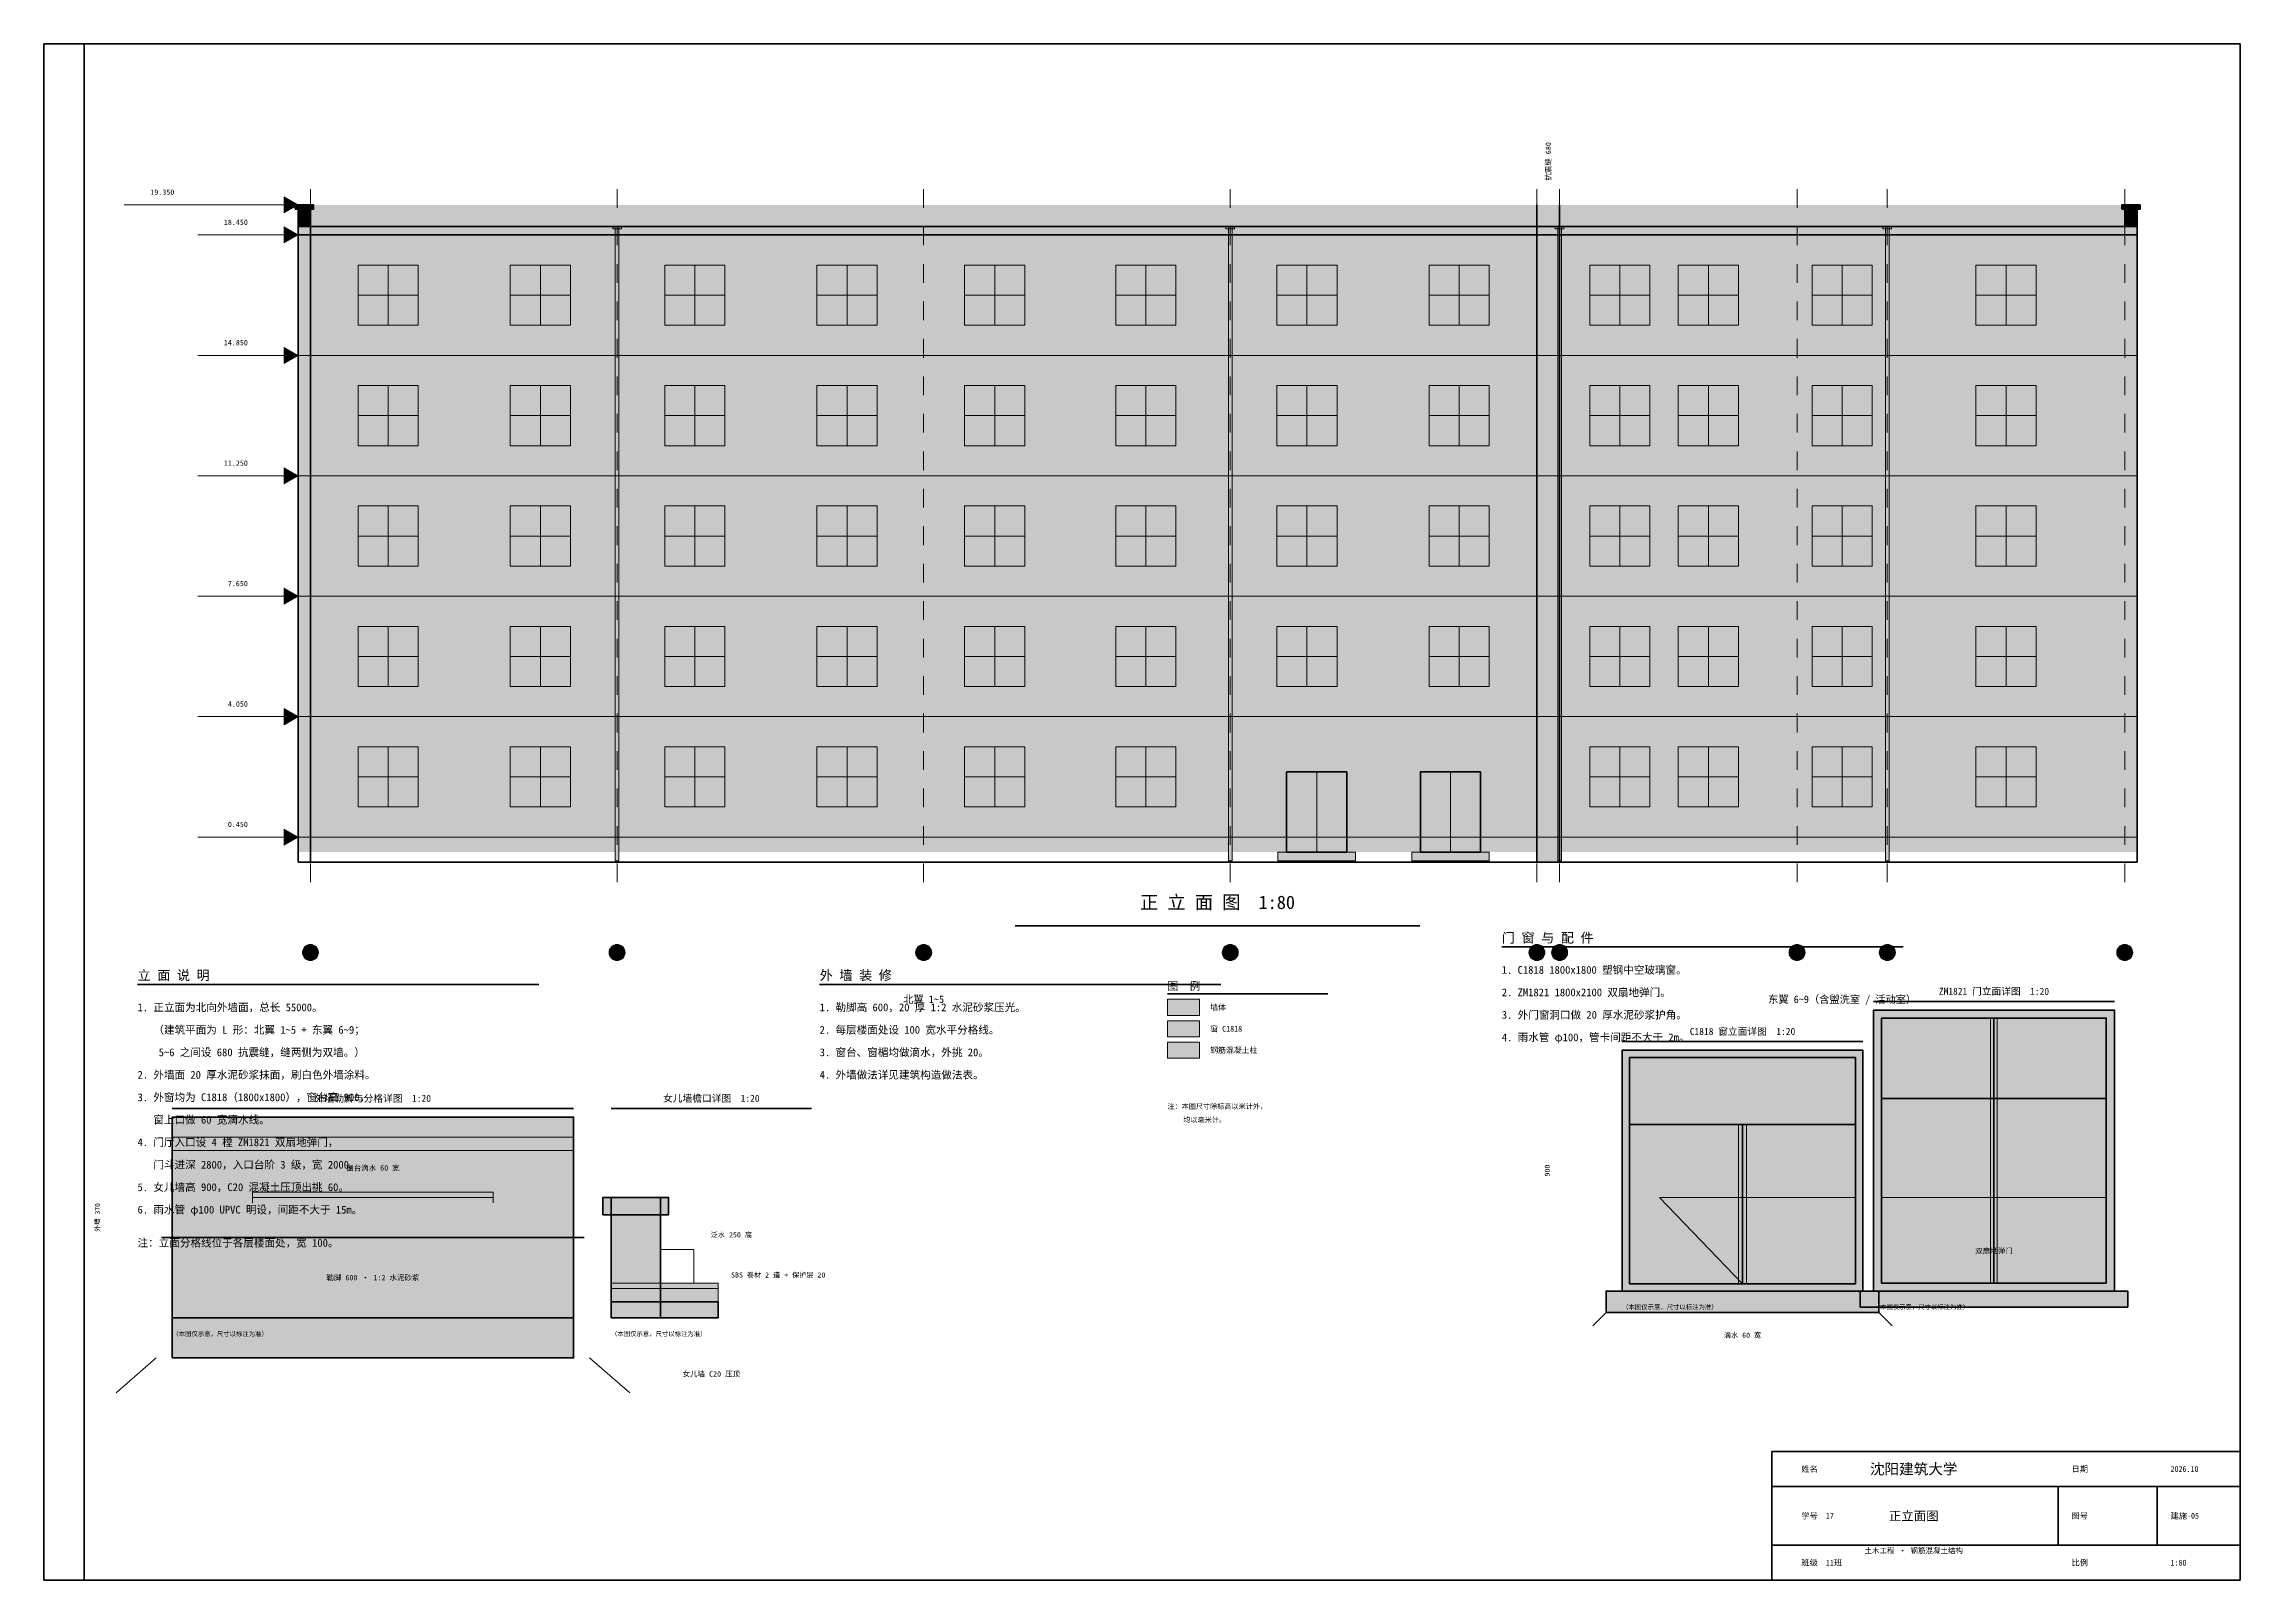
# Model space of a CAD drawing. Header units: millimetres. Extents: x -84001 to 514501, y -132001 to 315000.
# Drawn here: x 1500 to 124650, y 1500 to 87600 of the extents above; entities that cross this region are included whole.
import ezdxf
from ezdxf.enums import TextEntityAlignment as Align

# ---------------------------------------------------------------- set-up
doc = ezdxf.new("R2010")
doc.units = ezdxf.units.MM
doc.header["$LTSCALE"] = 3000
doc.linetypes.add('DASHED', pattern=[0.7, 0.35, -0.35])
for name, color, linetype, lineweight in [('A-ANNO-TEXT', 7, 'CONTINUOUS', 13), ('A-DASH', 8, 'DASHED', 9), ('A-DIM', 8, 'CONTINUOUS', 9), ('A-DOOR', 7, 'CONTINUOUS', 35), ('A-FLOR', 7, 'CONTINUOUS', 18), ('A-FURN', 8, 'CONTINUOUS', 13), ('A-HATCH', 8, 'CONTINUOUS', 9), ('A-WALL', 7, 'CONTINUOUS', 50)]:
    doc.layers.add(name, color=color, linetype=linetype, lineweight=lineweight)
doc.styles.add('HZ', font='simsun.ttc')
doc.styles.add('HZHT', font='simhei.ttf')

msp = doc.modelspace()

# ---------------------------------------------------------------- texts
at = {"layer": 'A-ANNO-TEXT', "style": 'HZ'}
for s, height, p in [('抗震缝 680', 300, (85856.25, 81018.75)), ('900', 285, (85800, 24450)), ('外墙 370', 270, (4500, 21825))]:
    msp.add_text(s, height=height, rotation=90, dxfattribs=at).set_placement(p, align=Align.MIDDLE_CENTER)
for s, p in [('19.350', (8812.5, 79293.75)), ('18.450', (12937.5, 77606.25)), ('14.850', (12937.5, 70856.25)), ('11.250', (12937.5, 64106.25)), ('7.650', (12937.5, 57356.25)), ('4.050', (12937.5, 50606.25)), ('0.450', (12937.5, 43856.25))]:
    msp.add_text(s, height=300, dxfattribs=at).set_placement(p, align=Align.MIDDLE_RIGHT)
at = {"layer": 'A-ANNO-TEXT'}
for s, height, style, p in [('正 立 面 图  1:80', 750, 'HZHT', (67312.5, 39487.5)), ('1', 345, 'HZ', (16443.75, 36675)), ('2', 345, 'HZ', (33637.5, 36675)), ('3', 345, 'HZ', (50831.25, 36675)), ('4', 345, 'HZ', (68025, 36675)), ('5', 345, 'HZ', (85218.75, 36675)), ('6', 345, 'HZ', (86493.75, 36675)), ('7', 345, 'HZ', (99806.25, 36675)), ('8', 345, 'HZ', (104868.75, 36675)), ('9', 345, 'HZ', (118181.25, 36675)), ('ZM1821 门立面详图  1:20', 390, 'HZHT', (110850, 34500)), ('北翼 1~5', 420, 'HZHT', (50831.25, 34050)), ('东翼 6~9（含盥洗室 / 活动室）', 420, 'HZHT', (102337.5, 34050)), ('C1818 窗立面详图  1:20', 390, 'HZHT', (96750, 32250)), ('外墙勒脚与分格详图  1:20', 390, 'HZHT', (19950, 28500)), ('女儿墙檐口详图  1:20', 390, 'HZHT', (38925, 28500)), ('窗台滴水 60 宽', 300, 'HZ', (19950, 24600)), ('泛水 250 高', 285, 'HZ', (40050, 20850)), ('双扇地弹门', 300, 'HZ', (110850, 19950)), ('勒脚 600 · 1:2 水泥砂浆', 300, 'HZ', (19950, 18450)), ('SBS 卷材 2 道 + 保护层 20', 285, 'HZ', (42675, 18600)), ('滴水 60 宽', 285, 'HZ', (96750, 15225)), ('女儿墙 C20 压顶', 300, 'HZ', (38925, 13050)), ('沈阳建筑大学', 600, 'HZHT', (106350, 7725)), ('正立面图', 510, 'HZHT', (106350, 5100)), ('土木工程 · 钢筋混凝土结构', 300, 'HZ', (106350, 3150))]:
    msp.add_text(s, height=height, dxfattribs=dict(at, style=style)).set_placement(p, align=Align.MIDDLE_CENTER)
for s, height, style, p in [('门 窗 与 配 件', 540, 'HZHT', (83250, 37500)), ('立 面 说 明', 540, 'HZHT', (6750, 35400)), ('外 墙 装 修', 540, 'HZHT', (45000, 35400)), ('1. C1818 1800x1800 塑钢中空玻璃窗。', 435, 'HZ', (83250, 35700)), ('图  例', 450, 'HZHT', (64500, 34800)), ('2. ZM1821 1800x2100 双扇地弹门。', 435, 'HZ', (83250, 34440)), ('1. 正立面为北向外墙面，总长 55000。', 435, 'HZ', (6750, 33600)), ('1. 勒脚高 600，20 厚 1:2 水泥砂浆压光。', 435, 'HZ', (45000, 33600)), ('墙体', 315, 'HZ', (66900, 33600)), ('3. 外门窗洞口做 20 厚水泥砂浆护角。', 435, 'HZ', (83250, 33180)), ('   （建筑平面为 L 形：北翼 1~5 + 东翼 6~9；', 435, 'HZ', (6750, 32340)), ('2. 每层楼面处设 100 宽水平分格线。', 435, 'HZ', (45000, 32340)), ('窗 C1818', 315, 'HZ', (66900, 32400)), ('4. 雨水管 φ100，管卡间距不大于 2m。', 435, 'HZ', (83250, 31920)), ('    5~6 之间设 680 抗震缝，缝两侧为双墙。）', 435, 'HZ', (6750, 31080)), ('3. 窗台、窗楣均做滴水，外挑 20。', 435, 'HZ', (45000, 31080)), ('钢筋混凝土柱', 315, 'HZ', (66900, 31200)), ('2. 外墙面 20 厚水泥砂浆抹面，刷白色外墙涂料。', 435, 'HZ', (6750, 29820)), ('4. 外墙做法详见建筑构造做法表。', 435, 'HZ', (45000, 29820)), ('3. 外窗均为 C1818（1800x1800），窗台高 900，', 435, 'HZ', (6750, 28560)), ('   窗上口做 60 宽滴水线。', 435, 'HZ', (6750, 27300)), ('注：本图尺寸除标高以米计外，', 285, 'HZ', (64500, 28050)), ('    均以毫米计。', 285, 'HZ', (64500, 27300)), ('4. 门厅入口设 4 樘 ZM1821 双扇地弹门，', 435, 'HZ', (6750, 26040)), ('   门斗进深 2800，入口台阶 3 级，宽 2000。', 435, 'HZ', (6750, 24780)), ('5. 女儿墙高 900，C20 混凝土压顶出挑 60。', 435, 'HZ', (6750, 23520)), ('6. 雨水管 φ100 UPVC 明设，间距不大于 15m。', 435, 'HZ', (6750, 22260)), ('注：立面分格线位于各层楼面处，宽 100。', 435, 'HZ', (6750, 20400)), ('（本图仅示意，尺寸以标注为准）', 255, 'HZ', (90000, 16800)), ('（本图仅示意，尺寸以标注为准）', 255, 'HZ', (104100, 16800)), ('（本图仅示意，尺寸以标注为准）', 255, 'HZ', (8700, 15300)), ('（本图仅示意，尺寸以标注为准）', 255, 'HZ', (33300, 15300)), ('姓名', 330, 'HZ', (100050, 7725)), ('日期', 330, 'HZ', (115200, 7725)), ('2026.10', 330, 'HZ', (120750, 7725)), ('学号  17', 330, 'HZ', (100050, 5100)), ('图号', 330, 'HZ', (115200, 5100)), ('建施-05', 330, 'HZ', (120750, 5100)), ('班级  11班', 330, 'HZ', (100050, 2475)), ('比例', 330, 'HZ', (115200, 2475)), ('1:80', 330, 'HZ', (120750, 2475))]:
    msp.add_text(s, height=height, dxfattribs=dict(at, style=style)).set_placement(p, align=Align.MIDDLE_LEFT)

# ---------------------------------------------------------------- hatches: boundary and pattern name
at = {"layer": 'A-HATCH'}
h = msp.add_hatch(color=7, dxfattribs=at)
h.dxf.hatch_style = 1
h.paths.add_polyline_path([(15750, 78581.25), (14962.5, 79031.25), (14962.5, 78131.25)])
h = msp.add_hatch(color=253, dxfattribs=at)
h.dxf.hatch_style = 1
h.paths.add_polyline_path([(15581.25, 78337.5), (16612.5, 78337.5), (16612.5, 78581.25), (15581.25, 78581.25)])
h = msp.add_hatch(color=254, dxfattribs=at)
h.dxf.hatch_style = 1
h.paths.add_polyline_path([(15750, 77362.5), (16443.75, 77362.5), (16443.75, 78581.25), (15750, 78581.25)])
h = msp.add_hatch(color=7, dxfattribs=at)
h.dxf.hatch_style = 1
h.paths.add_polyline_path([(15750, 42300), (118875, 42300), (118875, 78581.25), (15750, 78581.25)])
h = msp.add_hatch(color=7, dxfattribs=at)
h.dxf.hatch_style = 1
h.paths.add_polyline_path([(15750, 77362.5), (118875, 77362.5), (118875, 78581.25), (15750, 78581.25)])
h = msp.add_hatch(color=7, dxfattribs=at)
h.dxf.hatch_style = 1
h.paths.add_polyline_path([(85218.75, 41737.5), (86493.75, 41737.5), (86493.75, 78581.25), (85218.75, 78581.25)])
h = msp.add_hatch(color=253, dxfattribs=at)
h.dxf.hatch_style = 1
h.paths.add_polyline_path([(118012.5, 78337.5), (119043.75, 78337.5), (119043.75, 78581.25), (118012.5, 78581.25)])
h = msp.add_hatch(color=254, dxfattribs=at)
h.dxf.hatch_style = 1
h.paths.add_polyline_path([(118181.25, 77362.5), (118875, 77362.5), (118875, 78581.25), (118181.25, 78581.25)])
h = msp.add_hatch(color=7, dxfattribs=at)
h.dxf.hatch_style = 1
h.paths.add_polyline_path([(15750, 76893.75), (14962.5, 77343.75), (14962.5, 76443.75)])
h = msp.add_hatch(color=253, dxfattribs=at)
h.dxf.hatch_style = 1
h.paths.add_polyline_path([(15750, 76893.75), (118875, 76893.75), (118875, 77362.5), (15750, 77362.5)])
h = msp.add_hatch(color=7, dxfattribs=at)
h.dxf.hatch_style = 1
h.paths.add_polyline_path([(33528.75, 41812.5), (33746.25, 41812.5), (33746.25, 77362.5), (33528.75, 77362.5)])
h = msp.add_hatch(color=7, dxfattribs=at)
h.dxf.hatch_style = 1
h.paths.add_polyline_path([(67916.25, 41812.5), (68133.75, 41812.5), (68133.75, 77362.5), (67916.25, 77362.5)])
h = msp.add_hatch(color=7, dxfattribs=at)
h.dxf.hatch_style = 1
h.paths.add_polyline_path([(86385, 41812.5), (86602.5, 41812.5), (86602.5, 77362.5), (86385, 77362.5)])
h = msp.add_hatch(color=7, dxfattribs=at)
h.dxf.hatch_style = 1
h.paths.add_polyline_path([(104760, 41812.5), (104977.5, 41812.5), (104977.5, 77362.5), (104760, 77362.5)])
h = msp.add_hatch(color=7, dxfattribs=at)
h.dxf.hatch_style = 1
h.paths.add_polyline_path([(19115.625, 71831.25), (22490.625, 71831.25), (22490.625, 75206.25), (19115.625, 75206.25)])
h = msp.add_hatch(color=7, dxfattribs=at)
h.dxf.hatch_style = 1
h.paths.add_polyline_path([(27651.562, 71831.25), (31026.562, 71831.25), (31026.562, 75206.25), (27651.562, 75206.25)])
h = msp.add_hatch(color=7, dxfattribs=at)
h.dxf.hatch_style = 1
h.paths.add_polyline_path([(36309.375, 71831.25), (39684.375, 71831.25), (39684.375, 75206.25), (36309.375, 75206.25)])
h = msp.add_hatch(color=7, dxfattribs=at)
h.dxf.hatch_style = 1
h.paths.add_polyline_path([(44845.312, 71831.25), (48220.312, 71831.25), (48220.312, 75206.25), (44845.312, 75206.25)])
h = msp.add_hatch(color=7, dxfattribs=at)
h.dxf.hatch_style = 1
h.paths.add_polyline_path([(53128.125, 71831.25), (56503.125, 71831.25), (56503.125, 75206.25), (53128.125, 75206.25)])
h = msp.add_hatch(color=7, dxfattribs=at)
h.dxf.hatch_style = 1
h.paths.add_polyline_path([(61603.125, 71831.25), (64978.125, 71831.25), (64978.125, 75206.25), (61603.125, 75206.25)])
h = msp.add_hatch(color=7, dxfattribs=at)
h.dxf.hatch_style = 1
h.paths.add_polyline_path([(70635.938, 71831.25), (74010.938, 71831.25), (74010.938, 75206.25), (70635.938, 75206.25)])
h = msp.add_hatch(color=7, dxfattribs=at)
h.dxf.hatch_style = 1
h.paths.add_polyline_path([(79171.875, 71831.25), (82546.875, 71831.25), (82546.875, 75206.25), (79171.875, 75206.25)])
h = msp.add_hatch(color=7, dxfattribs=at)
h.dxf.hatch_style = 1
h.paths.add_polyline_path([(88181.25, 71831.25), (91556.25, 71831.25), (91556.25, 75206.25), (88181.25, 75206.25)])
h = msp.add_hatch(color=7, dxfattribs=at)
h.dxf.hatch_style = 1
h.paths.add_polyline_path([(93150, 71831.25), (96525, 71831.25), (96525, 75206.25), (93150, 75206.25)])
h = msp.add_hatch(color=7, dxfattribs=at)
h.dxf.hatch_style = 1
h.paths.add_polyline_path([(100650, 71831.25), (104025, 71831.25), (104025, 75206.25), (100650, 75206.25)])
h = msp.add_hatch(color=7, dxfattribs=at)
h.dxf.hatch_style = 1
h.paths.add_polyline_path([(109837.5, 71831.25), (113212.5, 71831.25), (113212.5, 75206.25), (109837.5, 75206.25)])
h = msp.add_hatch(color=7, dxfattribs=at)
h.dxf.hatch_style = 1
h.paths.add_polyline_path([(15750, 70143.75), (14962.5, 70593.75), (14962.5, 69693.75)])
h = msp.add_hatch(color=7, dxfattribs=at)
h.dxf.hatch_style = 1
h.paths.add_polyline_path([(19115.625, 65081.25), (22490.625, 65081.25), (22490.625, 68456.25), (19115.625, 68456.25)])
h = msp.add_hatch(color=7, dxfattribs=at)
h.dxf.hatch_style = 1
h.paths.add_polyline_path([(27651.562, 65081.25), (31026.562, 65081.25), (31026.562, 68456.25), (27651.562, 68456.25)])
h = msp.add_hatch(color=7, dxfattribs=at)
h.dxf.hatch_style = 1
h.paths.add_polyline_path([(36309.375, 65081.25), (39684.375, 65081.25), (39684.375, 68456.25), (36309.375, 68456.25)])
h = msp.add_hatch(color=7, dxfattribs=at)
h.dxf.hatch_style = 1
h.paths.add_polyline_path([(44845.312, 65081.25), (48220.312, 65081.25), (48220.312, 68456.25), (44845.312, 68456.25)])
h = msp.add_hatch(color=7, dxfattribs=at)
h.dxf.hatch_style = 1
h.paths.add_polyline_path([(53128.125, 65081.25), (56503.125, 65081.25), (56503.125, 68456.25), (53128.125, 68456.25)])
h = msp.add_hatch(color=7, dxfattribs=at)
h.dxf.hatch_style = 1
h.paths.add_polyline_path([(61603.125, 65081.25), (64978.125, 65081.25), (64978.125, 68456.25), (61603.125, 68456.25)])
h = msp.add_hatch(color=7, dxfattribs=at)
h.dxf.hatch_style = 1
h.paths.add_polyline_path([(70635.938, 65081.25), (74010.938, 65081.25), (74010.938, 68456.25), (70635.938, 68456.25)])
h = msp.add_hatch(color=7, dxfattribs=at)
h.dxf.hatch_style = 1
h.paths.add_polyline_path([(79171.875, 65081.25), (82546.875, 65081.25), (82546.875, 68456.25), (79171.875, 68456.25)])
h = msp.add_hatch(color=7, dxfattribs=at)
h.dxf.hatch_style = 1
h.paths.add_polyline_path([(88181.25, 65081.25), (91556.25, 65081.25), (91556.25, 68456.25), (88181.25, 68456.25)])
h = msp.add_hatch(color=7, dxfattribs=at)
h.dxf.hatch_style = 1
h.paths.add_polyline_path([(93150, 65081.25), (96525, 65081.25), (96525, 68456.25), (93150, 68456.25)])
h = msp.add_hatch(color=7, dxfattribs=at)
h.dxf.hatch_style = 1
h.paths.add_polyline_path([(100650, 65081.25), (104025, 65081.25), (104025, 68456.25), (100650, 68456.25)])
h = msp.add_hatch(color=7, dxfattribs=at)
h.dxf.hatch_style = 1
h.paths.add_polyline_path([(109837.5, 65081.25), (113212.5, 65081.25), (113212.5, 68456.25), (109837.5, 68456.25)])
h = msp.add_hatch(color=7, dxfattribs=at)
h.dxf.hatch_style = 1
h.paths.add_polyline_path([(15750, 63393.75), (14962.5, 63843.75), (14962.5, 62943.75)])
h = msp.add_hatch(color=7, dxfattribs=at)
h.dxf.hatch_style = 1
h.paths.add_polyline_path([(19115.625, 58331.25), (22490.625, 58331.25), (22490.625, 61706.25), (19115.625, 61706.25)])
h = msp.add_hatch(color=7, dxfattribs=at)
h.dxf.hatch_style = 1
h.paths.add_polyline_path([(27651.562, 58331.25), (31026.562, 58331.25), (31026.562, 61706.25), (27651.562, 61706.25)])
h = msp.add_hatch(color=7, dxfattribs=at)
h.dxf.hatch_style = 1
h.paths.add_polyline_path([(36309.375, 58331.25), (39684.375, 58331.25), (39684.375, 61706.25), (36309.375, 61706.25)])
h = msp.add_hatch(color=7, dxfattribs=at)
h.dxf.hatch_style = 1
h.paths.add_polyline_path([(44845.312, 58331.25), (48220.312, 58331.25), (48220.312, 61706.25), (44845.312, 61706.25)])
h = msp.add_hatch(color=7, dxfattribs=at)
h.dxf.hatch_style = 1
h.paths.add_polyline_path([(53128.125, 58331.25), (56503.125, 58331.25), (56503.125, 61706.25), (53128.125, 61706.25)])
h = msp.add_hatch(color=7, dxfattribs=at)
h.dxf.hatch_style = 1
h.paths.add_polyline_path([(61603.125, 58331.25), (64978.125, 58331.25), (64978.125, 61706.25), (61603.125, 61706.25)])
h = msp.add_hatch(color=7, dxfattribs=at)
h.dxf.hatch_style = 1
h.paths.add_polyline_path([(70635.938, 58331.25), (74010.938, 58331.25), (74010.938, 61706.25), (70635.938, 61706.25)])
h = msp.add_hatch(color=7, dxfattribs=at)
h.dxf.hatch_style = 1
h.paths.add_polyline_path([(79171.875, 58331.25), (82546.875, 58331.25), (82546.875, 61706.25), (79171.875, 61706.25)])
h = msp.add_hatch(color=7, dxfattribs=at)
h.dxf.hatch_style = 1
h.paths.add_polyline_path([(88181.25, 58331.25), (91556.25, 58331.25), (91556.25, 61706.25), (88181.25, 61706.25)])
h = msp.add_hatch(color=7, dxfattribs=at)
h.dxf.hatch_style = 1
h.paths.add_polyline_path([(93150, 58331.25), (96525, 58331.25), (96525, 61706.25), (93150, 61706.25)])
h = msp.add_hatch(color=7, dxfattribs=at)
h.dxf.hatch_style = 1
h.paths.add_polyline_path([(100650, 58331.25), (104025, 58331.25), (104025, 61706.25), (100650, 61706.25)])
h = msp.add_hatch(color=7, dxfattribs=at)
h.dxf.hatch_style = 1
h.paths.add_polyline_path([(109837.5, 58331.25), (113212.5, 58331.25), (113212.5, 61706.25), (109837.5, 61706.25)])
h = msp.add_hatch(color=7, dxfattribs=at)
h.dxf.hatch_style = 1
h.paths.add_polyline_path([(15750, 56643.75), (14962.5, 57093.75), (14962.5, 56193.75)])
h = msp.add_hatch(color=7, dxfattribs=at)
h.dxf.hatch_style = 1
h.paths.add_polyline_path([(19115.625, 51581.25), (22490.625, 51581.25), (22490.625, 54956.25), (19115.625, 54956.25)])
h = msp.add_hatch(color=7, dxfattribs=at)
h.dxf.hatch_style = 1
h.paths.add_polyline_path([(27651.562, 51581.25), (31026.562, 51581.25), (31026.562, 54956.25), (27651.562, 54956.25)])
h = msp.add_hatch(color=7, dxfattribs=at)
h.dxf.hatch_style = 1
h.paths.add_polyline_path([(36309.375, 51581.25), (39684.375, 51581.25), (39684.375, 54956.25), (36309.375, 54956.25)])
h = msp.add_hatch(color=7, dxfattribs=at)
h.dxf.hatch_style = 1
h.paths.add_polyline_path([(44845.312, 51581.25), (48220.312, 51581.25), (48220.312, 54956.25), (44845.312, 54956.25)])
h = msp.add_hatch(color=7, dxfattribs=at)
h.dxf.hatch_style = 1
h.paths.add_polyline_path([(53128.125, 51581.25), (56503.125, 51581.25), (56503.125, 54956.25), (53128.125, 54956.25)])
h = msp.add_hatch(color=7, dxfattribs=at)
h.dxf.hatch_style = 1
h.paths.add_polyline_path([(61603.125, 51581.25), (64978.125, 51581.25), (64978.125, 54956.25), (61603.125, 54956.25)])
h = msp.add_hatch(color=7, dxfattribs=at)
h.dxf.hatch_style = 1
h.paths.add_polyline_path([(70635.938, 51581.25), (74010.938, 51581.25), (74010.938, 54956.25), (70635.938, 54956.25)])
h = msp.add_hatch(color=7, dxfattribs=at)
h.dxf.hatch_style = 1
h.paths.add_polyline_path([(79171.875, 51581.25), (82546.875, 51581.25), (82546.875, 54956.25), (79171.875, 54956.25)])
h = msp.add_hatch(color=7, dxfattribs=at)
h.dxf.hatch_style = 1
h.paths.add_polyline_path([(88181.25, 51581.25), (91556.25, 51581.25), (91556.25, 54956.25), (88181.25, 54956.25)])
h = msp.add_hatch(color=7, dxfattribs=at)
h.dxf.hatch_style = 1
h.paths.add_polyline_path([(93150, 51581.25), (96525, 51581.25), (96525, 54956.25), (93150, 54956.25)])
h = msp.add_hatch(color=7, dxfattribs=at)
h.dxf.hatch_style = 1
h.paths.add_polyline_path([(100650, 51581.25), (104025, 51581.25), (104025, 54956.25), (100650, 54956.25)])
h = msp.add_hatch(color=7, dxfattribs=at)
h.dxf.hatch_style = 1
h.paths.add_polyline_path([(109837.5, 51581.25), (113212.5, 51581.25), (113212.5, 54956.25), (109837.5, 54956.25)])
h = msp.add_hatch(color=7, dxfattribs=at)
h.dxf.hatch_style = 1
h.paths.add_polyline_path([(15750, 49893.75), (14962.5, 50343.75), (14962.5, 49443.75)])
h = msp.add_hatch(color=7, dxfattribs=at)
h.dxf.hatch_style = 1
h.paths.add_polyline_path([(19115.625, 44831.25), (22490.625, 44831.25), (22490.625, 48206.25), (19115.625, 48206.25)])
h = msp.add_hatch(color=7, dxfattribs=at)
h.dxf.hatch_style = 1
h.paths.add_polyline_path([(27651.562, 44831.25), (31026.562, 44831.25), (31026.562, 48206.25), (27651.562, 48206.25)])
h = msp.add_hatch(color=7, dxfattribs=at)
h.dxf.hatch_style = 1
h.paths.add_polyline_path([(36309.375, 44831.25), (39684.375, 44831.25), (39684.375, 48206.25), (36309.375, 48206.25)])
h = msp.add_hatch(color=7, dxfattribs=at)
h.dxf.hatch_style = 1
h.paths.add_polyline_path([(44845.312, 44831.25), (48220.312, 44831.25), (48220.312, 48206.25), (44845.312, 48206.25)])
h = msp.add_hatch(color=7, dxfattribs=at)
h.dxf.hatch_style = 1
h.paths.add_polyline_path([(53128.125, 44831.25), (56503.125, 44831.25), (56503.125, 48206.25), (53128.125, 48206.25)])
h = msp.add_hatch(color=7, dxfattribs=at)
h.dxf.hatch_style = 1
h.paths.add_polyline_path([(61603.125, 44831.25), (64978.125, 44831.25), (64978.125, 48206.25), (61603.125, 48206.25)])
h = msp.add_hatch(color=7, dxfattribs=at)
h.dxf.hatch_style = 1
h.paths.add_polyline_path([(88181.25, 44831.25), (91556.25, 44831.25), (91556.25, 48206.25), (88181.25, 48206.25)])
h = msp.add_hatch(color=7, dxfattribs=at)
h.dxf.hatch_style = 1
h.paths.add_polyline_path([(93150, 44831.25), (96525, 44831.25), (96525, 48206.25), (93150, 48206.25)])
h = msp.add_hatch(color=7, dxfattribs=at)
h.dxf.hatch_style = 1
h.paths.add_polyline_path([(100650, 44831.25), (104025, 44831.25), (104025, 48206.25), (100650, 48206.25)])
h = msp.add_hatch(color=7, dxfattribs=at)
h.dxf.hatch_style = 1
h.paths.add_polyline_path([(109837.5, 44831.25), (113212.5, 44831.25), (113212.5, 48206.25), (109837.5, 48206.25)])
h = msp.add_hatch(color=7, dxfattribs=at)
h.dxf.hatch_style = 1
h.paths.add_polyline_path([(71184.375, 42300), (74559.375, 42300), (74559.375, 46800), (71184.375, 46800)])
h = msp.add_hatch(color=7, dxfattribs=at)
h.dxf.hatch_style = 1
h.paths.add_polyline_path([(78684.375, 42300), (82059.375, 42300), (82059.375, 46800), (78684.375, 46800)])
h = msp.add_hatch(color=7, dxfattribs=at)
h.dxf.hatch_style = 1
h.paths.add_polyline_path([(15750, 43143.75), (14962.5, 43593.75), (14962.5, 42693.75)])
h = msp.add_hatch(color=253, dxfattribs=at)
h.dxf.hatch_style = 1
h.paths.add_polyline_path([(15750, 42300), (118875, 42300), (118875, 43143.75), (15750, 43143.75)])
h = msp.add_hatch(color=253, dxfattribs=at)
h.dxf.hatch_style = 1
h.paths.add_polyline_path([(70696.875, 41812.5), (75046.875, 41812.5), (75046.875, 42300), (70696.875, 42300)])
h = msp.add_hatch(color=253, dxfattribs=at)
h.dxf.hatch_style = 1
h.paths.add_polyline_path([(78196.875, 41812.5), (82546.875, 41812.5), (82546.875, 42300), (78196.875, 42300)])
h = msp.add_hatch(color=7, dxfattribs=at)
h.dxf.hatch_style = 1
h.paths.add_polyline_path([(16893.75, 36675), (16878.417, 36791.469), (16833.461, 36900), (16761.948, 36993.198), (16668.75, 37064.711), (16560.219, 37109.667), (16443.75, 37125), (16327.281, 37109.667), (16218.75, 37064.711), (16125.552, 36993.198), (16054.039, 36900), (16009.083, 36791.469), (15993.75, 36675), (16009.083, 36558.531), (16054.039, 36450), (16125.552, 36356.802), (16218.75, 36285.289), (16327.281, 36240.333), (16443.75, 36225), (16560.219, 36240.333), (16668.75, 36285.289), (16761.948, 36356.802), (16833.461, 36450), (16878.417, 36558.531)])
h = msp.add_hatch(color=7, dxfattribs=at)
h.dxf.hatch_style = 1
h.paths.add_polyline_path([(34087.5, 36675), (34072.167, 36791.469), (34027.211, 36900), (33955.698, 36993.198), (33862.5, 37064.711), (33753.969, 37109.667), (33637.5, 37125), (33521.031, 37109.667), (33412.5, 37064.711), (33319.302, 36993.198), (33247.789, 36900), (33202.833, 36791.469), (33187.5, 36675), (33202.833, 36558.531), (33247.789, 36450), (33319.302, 36356.802), (33412.5, 36285.289), (33521.031, 36240.333), (33637.5, 36225), (33753.969, 36240.333), (33862.5, 36285.289), (33955.698, 36356.802), (34027.211, 36450), (34072.167, 36558.531)])
h = msp.add_hatch(color=7, dxfattribs=at)
h.dxf.hatch_style = 1
h.paths.add_polyline_path([(51281.25, 36675), (51265.917, 36791.469), (51220.961, 36900), (51149.448, 36993.198), (51056.25, 37064.711), (50947.719, 37109.667), (50831.25, 37125), (50714.781, 37109.667), (50606.25, 37064.711), (50513.052, 36993.198), (50441.539, 36900), (50396.583, 36791.469), (50381.25, 36675), (50396.583, 36558.531), (50441.539, 36450), (50513.052, 36356.802), (50606.25, 36285.289), (50714.781, 36240.333), (50831.25, 36225), (50947.719, 36240.333), (51056.25, 36285.289), (51149.448, 36356.802), (51220.961, 36450), (51265.917, 36558.531)])
h = msp.add_hatch(color=7, dxfattribs=at)
h.dxf.hatch_style = 1
h.paths.add_polyline_path([(68475, 36675), (68459.667, 36791.469), (68414.711, 36900), (68343.198, 36993.198), (68250, 37064.711), (68141.469, 37109.667), (68025, 37125), (67908.531, 37109.667), (67800, 37064.711), (67706.802, 36993.198), (67635.289, 36900), (67590.333, 36791.469), (67575, 36675), (67590.333, 36558.531), (67635.289, 36450), (67706.802, 36356.802), (67800, 36285.289), (67908.531, 36240.333), (68025, 36225), (68141.469, 36240.333), (68250, 36285.289), (68343.198, 36356.802), (68414.711, 36450), (68459.667, 36558.531)])
h = msp.add_hatch(color=7, dxfattribs=at)
h.dxf.hatch_style = 1
h.paths.add_polyline_path([(85668.75, 36675), (85653.417, 36791.469), (85608.461, 36900), (85536.948, 36993.198), (85443.75, 37064.711), (85335.219, 37109.667), (85218.75, 37125), (85102.281, 37109.667), (84993.75, 37064.711), (84900.552, 36993.198), (84829.039, 36900), (84784.083, 36791.469), (84768.75, 36675), (84784.083, 36558.531), (84829.039, 36450), (84900.552, 36356.802), (84993.75, 36285.289), (85102.281, 36240.333), (85218.75, 36225), (85335.219, 36240.333), (85443.75, 36285.289), (85536.948, 36356.802), (85608.461, 36450), (85653.417, 36558.531)])
h = msp.add_hatch(color=7, dxfattribs=at)
h.dxf.hatch_style = 1
h.paths.add_polyline_path([(86943.75, 36675), (86928.417, 36791.469), (86883.461, 36900), (86811.948, 36993.198), (86718.75, 37064.711), (86610.219, 37109.667), (86493.75, 37125), (86377.281, 37109.667), (86268.75, 37064.711), (86175.552, 36993.198), (86104.039, 36900), (86059.083, 36791.469), (86043.75, 36675), (86059.083, 36558.531), (86104.039, 36450), (86175.552, 36356.802), (86268.75, 36285.289), (86377.281, 36240.333), (86493.75, 36225), (86610.219, 36240.333), (86718.75, 36285.289), (86811.948, 36356.802), (86883.461, 36450), (86928.417, 36558.531)])
h = msp.add_hatch(color=7, dxfattribs=at)
h.dxf.hatch_style = 1
h.paths.add_polyline_path([(100256.25, 36675), (100240.917, 36791.469), (100195.961, 36900), (100124.448, 36993.198), (100031.25, 37064.711), (99922.719, 37109.667), (99806.25, 37125), (99689.781, 37109.667), (99581.25, 37064.711), (99488.052, 36993.198), (99416.539, 36900), (99371.583, 36791.469), (99356.25, 36675), (99371.583, 36558.531), (99416.539, 36450), (99488.052, 36356.802), (99581.25, 36285.289), (99689.781, 36240.333), (99806.25, 36225), (99922.719, 36240.333), (100031.25, 36285.289), (100124.448, 36356.802), (100195.961, 36450), (100240.917, 36558.531)])
h = msp.add_hatch(color=7, dxfattribs=at)
h.dxf.hatch_style = 1
h.paths.add_polyline_path([(105318.75, 36675), (105303.417, 36791.469), (105258.461, 36900), (105186.948, 36993.198), (105093.75, 37064.711), (104985.219, 37109.667), (104868.75, 37125), (104752.281, 37109.667), (104643.75, 37064.711), (104550.552, 36993.198), (104479.039, 36900), (104434.083, 36791.469), (104418.75, 36675), (104434.083, 36558.531), (104479.039, 36450), (104550.552, 36356.802), (104643.75, 36285.289), (104752.281, 36240.333), (104868.75, 36225), (104985.219, 36240.333), (105093.75, 36285.289), (105186.948, 36356.802), (105258.461, 36450), (105303.417, 36558.531)])
h = msp.add_hatch(color=7, dxfattribs=at)
h.dxf.hatch_style = 1
h.paths.add_polyline_path([(118631.25, 36675), (118615.917, 36791.469), (118570.961, 36900), (118499.448, 36993.198), (118406.25, 37064.711), (118297.719, 37109.667), (118181.25, 37125), (118064.781, 37109.667), (117956.25, 37064.711), (117863.052, 36993.198), (117791.539, 36900), (117746.583, 36791.469), (117731.25, 36675), (117746.583, 36558.531), (117791.539, 36450), (117863.052, 36356.802), (117956.25, 36285.289), (118064.781, 36240.333), (118181.25, 36225), (118297.719, 36240.333), (118406.25, 36285.289), (118499.448, 36356.802), (118570.961, 36450), (118615.917, 36558.531)])
h = msp.add_hatch(color=254, dxfattribs=at)
h.dxf.hatch_style = 1
h.paths.add_polyline_path([(64500, 33150), (66300, 33150), (66300, 34050), (64500, 34050)])
h = msp.add_hatch(color=253, dxfattribs=at)
h.dxf.hatch_style = 1
h.paths.add_polyline_path([(104100, 17700), (117600, 17700), (117600, 33450), (104100, 33450)])
h = msp.add_hatch(color=7, dxfattribs=at)
h.dxf.hatch_style = 1
h.paths.add_polyline_path([(64500, 31950), (66300, 31950), (66300, 32850), (64500, 32850)])
h = msp.add_hatch(color=8, dxfattribs=at)
h.dxf.hatch_style = 1
h.paths.add_polyline_path([(64500, 30750), (66300, 30750), (66300, 31650), (64500, 31650)])
h = msp.add_hatch(color=7, dxfattribs=at)
h.dxf.hatch_style = 1
h.paths.add_polyline_path([(90000, 17700), (103500, 17700), (103500, 31200), (90000, 31200)])
h = msp.add_hatch(color=253, dxfattribs=at)
h.dxf.hatch_style = 1
h.paths.add_polyline_path([(8700, 16200), (31200, 16200), (31200, 27450), (8700, 27450)])
h = msp.add_hatch(color=254, dxfattribs=at)
h.dxf.hatch_style = 1
h.paths.add_polyline_path([(8700, 25575), (31200, 25575), (31200, 26325), (8700, 26325)])
h = msp.add_hatch(color=254, dxfattribs=at)
h.dxf.hatch_style = 1
h.paths.add_polyline_path([(13200, 22950), (26700, 22950), (26700, 23250), (13200, 23250)])
h = msp.add_hatch(color=253, dxfattribs=at)
h.dxf.hatch_style = 1
h.paths.add_polyline_path([(32850, 21975), (36525, 21975), (36525, 22950), (32850, 22950)])
h = msp.add_hatch(color=254, dxfattribs=at)
h.dxf.hatch_style = 1
h.paths.add_polyline_path([(33300, 16200), (36075, 16200), (36075, 22950), (33300, 22950)])
h = msp.add_hatch(color=254, dxfattribs=at)
h.dxf.hatch_style = 1
h.paths.add_polyline_path([(8700, 16200), (31200, 16200), (31200, 20700), (8700, 20700)])
h = msp.add_hatch(color=253, dxfattribs=at)
h.dxf.hatch_style = 1
h.paths.add_polyline_path([(33300, 17850), (39300, 17850), (39300, 18150), (33300, 18150)])
h = msp.add_hatch(color=253, dxfattribs=at)
h.dxf.hatch_style = 1
h.paths.add_polyline_path([(33300, 17100), (39300, 17100), (39300, 17850), (33300, 17850)])
h = msp.add_hatch(color=254, dxfattribs=at)
h.dxf.hatch_style = 1
h.paths.add_polyline_path([(89100, 16500), (104400, 16500), (104400, 17700), (89100, 17700)])
h = msp.add_hatch(color=254, dxfattribs=at)
h.dxf.hatch_style = 1
h.paths.add_polyline_path([(103350, 16800), (118350, 16800), (118350, 17700), (103350, 17700)])
h = msp.add_hatch(color=253, dxfattribs=at)
h.dxf.hatch_style = 1
h.paths.add_polyline_path([(8700, 13950), (31200, 13950), (31200, 16200), (8700, 16200)])
h = msp.add_hatch(color=254, dxfattribs=at)
h.dxf.hatch_style = 1
h.paths.add_polyline_path([(33300, 16200), (39300, 16200), (39300, 17100), (33300, 17100)])

# ---------------------------------------------------------------- linework, layer by layer
at = {"layer": 'A-DASH'}
for p, q in [((16443.75, 40612.5), (16443.75, 79893.75)), ((33637.5, 40612.5), (33637.5, 79893.75)), ((50831.25, 40612.5), (50831.25, 79893.75)), ((68025, 40612.5), (68025, 79893.75)), ((85218.75, 40612.5), (85218.75, 79893.75)), ((86493.75, 40612.5), (86493.75, 79893.75)), ((99806.25, 40612.5), (99806.25, 79893.75)), ((104868.75, 40612.5), (104868.75, 79893.75)), ((118181.25, 40612.5), (118181.25, 79893.75))]:
    msp.add_line(p, q, dxfattribs=at)
at = {"layer": 'A-DIM'}
for p, q in [((19115.625, 73518.75), (22490.625, 73518.75)), ((27651.562, 73518.75), (31026.562, 73518.75)), ((36309.375, 73518.75), (39684.375, 73518.75)), ((44845.312, 73518.75), (48220.312, 73518.75)), ((53128.125, 73518.75), (56503.125, 73518.75)), ((61603.125, 73518.75), (64978.125, 73518.75)), ((70635.938, 73518.75), (74010.938, 73518.75)), ((79171.875, 73518.75), (82546.875, 73518.75)), ((88181.25, 73518.75), (91556.25, 73518.75)), ((93150, 73518.75), (96525, 73518.75)), ((100650, 73518.75), (104025, 73518.75)), ((109837.5, 73518.75), (113212.5, 73518.75)), ((19115.625, 66768.75), (22490.625, 66768.75)), ((27651.562, 66768.75), (31026.562, 66768.75)), ((36309.375, 66768.75), (39684.375, 66768.75)), ((44845.312, 66768.75), (48220.312, 66768.75)), ((53128.125, 66768.75), (56503.125, 66768.75)), ((61603.125, 66768.75), (64978.125, 66768.75)), ((70635.938, 66768.75), (74010.938, 66768.75)), ((79171.875, 66768.75), (82546.875, 66768.75)), ((88181.25, 66768.75), (91556.25, 66768.75)), ((93150, 66768.75), (96525, 66768.75)), ((100650, 66768.75), (104025, 66768.75)), ((109837.5, 66768.75), (113212.5, 66768.75)), ((19115.625, 60018.75), (22490.625, 60018.75)), ((27651.562, 60018.75), (31026.562, 60018.75)), ((36309.375, 60018.75), (39684.375, 60018.75)), ((44845.312, 60018.75), (48220.312, 60018.75)), ((53128.125, 60018.75), (56503.125, 60018.75)), ((61603.125, 60018.75), (64978.125, 60018.75)), ((70635.938, 60018.75), (74010.938, 60018.75)), ((79171.875, 60018.75), (82546.875, 60018.75)), ((88181.25, 60018.75), (91556.25, 60018.75)), ((93150, 60018.75), (96525, 60018.75)), ((100650, 60018.75), (104025, 60018.75)), ((109837.5, 60018.75), (113212.5, 60018.75)), ((19115.625, 53268.75), (22490.625, 53268.75)), ((27651.562, 53268.75), (31026.562, 53268.75)), ((36309.375, 53268.75), (39684.375, 53268.75)), ((44845.312, 53268.75), (48220.312, 53268.75)), ((53128.125, 53268.75), (56503.125, 53268.75)), ((61603.125, 53268.75), (64978.125, 53268.75)), ((70635.938, 53268.75), (74010.938, 53268.75)), ((79171.875, 53268.75), (82546.875, 53268.75)), ((88181.25, 53268.75), (91556.25, 53268.75)), ((93150, 53268.75), (96525, 53268.75)), ((100650, 53268.75), (104025, 53268.75)), ((109837.5, 53268.75), (113212.5, 53268.75)), ((19115.625, 46518.75), (22490.625, 46518.75)), ((27651.562, 46518.75), (31026.562, 46518.75)), ((36309.375, 46518.75), (39684.375, 46518.75)), ((44845.312, 46518.75), (48220.312, 46518.75)), ((53128.125, 46518.75), (56503.125, 46518.75)), ((61603.125, 46518.75), (64978.125, 46518.75)), ((88181.25, 46518.75), (91556.25, 46518.75)), ((93150, 46518.75), (96525, 46518.75)), ((100650, 46518.75), (104025, 46518.75)), ((109837.5, 46518.75), (113212.5, 46518.75))]:
    msp.add_line(p, q, dxfattribs=at)
at = {"layer": 'A-DOOR'}
for p, q in [((16443.75, 76893.75), (118181.25, 76893.75)), ((71184.375, 46800), (74559.375, 46800)), ((78684.375, 46800), (82059.375, 46800)), ((64500, 34350), (73500, 34350)), ((110850, 18150), (110850, 33000)), ((104550, 28500), (117150, 28500)), ((90412.5, 27037.5), (103087.5, 27037.5)), ((96750, 18112.5), (96750, 27037.5)), ((8100, 20700), (31800, 20700))]:
    msp.add_line(p, q, dxfattribs=at)
for points in [[(15581.25, 78337.5), (16612.5, 78337.5), (16612.5, 78581.25), (15581.25, 78581.25)], [(15750, 77362.5), (16443.75, 77362.5), (16443.75, 78581.25), (15750, 78581.25)], [(118012.5, 78337.5), (119043.75, 78337.5), (119043.75, 78581.25), (118012.5, 78581.25)], [(118181.25, 77362.5), (118875, 77362.5), (118875, 78581.25), (118181.25, 78581.25)], [(15750, 76893.75), (118875, 76893.75), (118875, 77362.5), (15750, 77362.5)], [(71184.375, 42300), (74559.375, 42300), (74559.375, 46800), (71184.375, 46800)], [(78684.375, 42300), (82059.375, 42300), (82059.375, 46800), (78684.375, 46800)], [(104550, 18150), (117150, 18150), (117150, 33000), (104550, 33000)], [(90412.5, 18112.5), (103087.5, 18112.5), (103087.5, 30787.5), (90412.5, 30787.5)], [(32850, 21975), (36525, 21975), (36525, 22950), (32850, 22950)], [(33300, 16200), (36075, 16200), (36075, 22950), (33300, 22950)], [(8700, 16200), (31200, 16200), (31200, 20700), (8700, 20700)], [(89100, 16500), (104400, 16500), (104400, 17700), (89100, 17700)], [(103350, 16800), (118350, 16800), (118350, 17700), (103350, 17700)], [(8700, 13950), (31200, 13950), (31200, 16200), (8700, 16200)], [(33300, 16200), (39300, 16200), (39300, 17100), (33300, 17100)]]:
    msp.add_lwpolyline(points, close=True, dxfattribs=at)
at = {"layer": 'A-FLOR'}
for p, q in [((15750, 78581.25), (6000, 78581.25)), ((15750, 76893.75), (10125, 76893.75)), ((19115.625, 71831.25), (19115.625, 75206.25)), ((22490.625, 71831.25), (22490.625, 75206.25)), ((27651.562, 71831.25), (27651.562, 75206.25)), ((31026.562, 71831.25), (31026.562, 75206.25)), ((36309.375, 71831.25), (36309.375, 75206.25)), ((39684.375, 71831.25), (39684.375, 75206.25)), ((44845.312, 71831.25), (44845.312, 75206.25)), ((48220.312, 71831.25), (48220.312, 75206.25)), ((53128.125, 71831.25), (53128.125, 75206.25)), ((56503.125, 71831.25), (56503.125, 75206.25)), ((61603.125, 71831.25), (61603.125, 75206.25)), ((64978.125, 71831.25), (64978.125, 75206.25)), ((70635.938, 71831.25), (70635.938, 75206.25)), ((74010.938, 71831.25), (74010.938, 75206.25)), ((79171.875, 71831.25), (79171.875, 75206.25)), ((82546.875, 71831.25), (82546.875, 75206.25)), ((88181.25, 71831.25), (88181.25, 75206.25)), ((91556.25, 71831.25), (91556.25, 75206.25)), ((93150, 71831.25), (93150, 75206.25)), ((96525, 71831.25), (96525, 75206.25)), ((100650, 71831.25), (100650, 75206.25)), ((104025, 71831.25), (104025, 75206.25)), ((109837.5, 71831.25), (109837.5, 75206.25)), ((113212.5, 71831.25), (113212.5, 75206.25)), ((15750, 70143.75), (10125, 70143.75)), ((19115.625, 65081.25), (19115.625, 68456.25)), ((22490.625, 65081.25), (22490.625, 68456.25)), ((27651.562, 65081.25), (27651.562, 68456.25)), ((31026.562, 65081.25), (31026.562, 68456.25)), ((36309.375, 65081.25), (36309.375, 68456.25)), ((39684.375, 65081.25), (39684.375, 68456.25)), ((44845.312, 65081.25), (44845.312, 68456.25)), ((48220.312, 65081.25), (48220.312, 68456.25)), ((53128.125, 65081.25), (53128.125, 68456.25)), ((56503.125, 65081.25), (56503.125, 68456.25)), ((61603.125, 65081.25), (61603.125, 68456.25)), ((64978.125, 65081.25), (64978.125, 68456.25)), ((70635.938, 65081.25), (70635.938, 68456.25)), ((74010.938, 65081.25), (74010.938, 68456.25)), ((79171.875, 65081.25), (79171.875, 68456.25)), ((82546.875, 65081.25), (82546.875, 68456.25)), ((88181.25, 65081.25), (88181.25, 68456.25)), ((91556.25, 65081.25), (91556.25, 68456.25)), ((93150, 65081.25), (93150, 68456.25)), ((96525, 65081.25), (96525, 68456.25)), ((100650, 65081.25), (100650, 68456.25)), ((104025, 65081.25), (104025, 68456.25)), ((109837.5, 65081.25), (109837.5, 68456.25)), ((113212.5, 65081.25), (113212.5, 68456.25)), ((15750, 63393.75), (10125, 63393.75)), ((19115.625, 58331.25), (19115.625, 61706.25)), ((22490.625, 58331.25), (22490.625, 61706.25)), ((27651.562, 58331.25), (27651.562, 61706.25)), ((31026.562, 58331.25), (31026.562, 61706.25)), ((36309.375, 58331.25), (36309.375, 61706.25)), ((39684.375, 58331.25), (39684.375, 61706.25)), ((44845.312, 58331.25), (44845.312, 61706.25)), ((48220.312, 58331.25), (48220.312, 61706.25)), ((53128.125, 58331.25), (53128.125, 61706.25)), ((56503.125, 58331.25), (56503.125, 61706.25)), ((61603.125, 58331.25), (61603.125, 61706.25)), ((64978.125, 58331.25), (64978.125, 61706.25)), ((70635.938, 58331.25), (70635.938, 61706.25)), ((74010.938, 58331.25), (74010.938, 61706.25)), ((79171.875, 58331.25), (79171.875, 61706.25)), ((82546.875, 58331.25), (82546.875, 61706.25)), ((88181.25, 58331.25), (88181.25, 61706.25)), ((91556.25, 58331.25), (91556.25, 61706.25)), ((93150, 58331.25), (93150, 61706.25)), ((96525, 58331.25), (96525, 61706.25)), ((100650, 58331.25), (100650, 61706.25)), ((104025, 58331.25), (104025, 61706.25)), ((109837.5, 58331.25), (109837.5, 61706.25)), ((113212.5, 58331.25), (113212.5, 61706.25)), ((15750, 56643.75), (10125, 56643.75)), ((19115.625, 51581.25), (19115.625, 54956.25)), ((22490.625, 51581.25), (22490.625, 54956.25)), ((27651.562, 51581.25), (27651.562, 54956.25)), ((31026.562, 51581.25), (31026.562, 54956.25)), ((36309.375, 51581.25), (36309.375, 54956.25)), ((39684.375, 51581.25), (39684.375, 54956.25)), ((44845.312, 51581.25), (44845.312, 54956.25)), ((48220.312, 51581.25), (48220.312, 54956.25)), ((53128.125, 51581.25), (53128.125, 54956.25)), ((56503.125, 51581.25), (56503.125, 54956.25)), ((61603.125, 51581.25), (61603.125, 54956.25)), ((64978.125, 51581.25), (64978.125, 54956.25)), ((70635.938, 51581.25), (70635.938, 54956.25)), ((74010.938, 51581.25), (74010.938, 54956.25)), ((79171.875, 51581.25), (79171.875, 54956.25)), ((82546.875, 51581.25), (82546.875, 54956.25)), ((88181.25, 51581.25), (88181.25, 54956.25)), ((91556.25, 51581.25), (91556.25, 54956.25)), ((93150, 51581.25), (93150, 54956.25)), ((96525, 51581.25), (96525, 54956.25)), ((100650, 51581.25), (100650, 54956.25)), ((104025, 51581.25), (104025, 54956.25)), ((109837.5, 51581.25), (109837.5, 54956.25)), ((113212.5, 51581.25), (113212.5, 54956.25)), ((15750, 49893.75), (10125, 49893.75)), ((19115.625, 44831.25), (19115.625, 48206.25)), ((22490.625, 44831.25), (22490.625, 48206.25)), ((27651.562, 44831.25), (27651.562, 48206.25)), ((31026.562, 44831.25), (31026.562, 48206.25)), ((36309.375, 44831.25), (36309.375, 48206.25)), ((39684.375, 44831.25), (39684.375, 48206.25)), ((44845.312, 44831.25), (44845.312, 48206.25)), ((48220.312, 44831.25), (48220.312, 48206.25)), ((53128.125, 44831.25), (53128.125, 48206.25)), ((56503.125, 44831.25), (56503.125, 48206.25)), ((61603.125, 44831.25), (61603.125, 48206.25)), ((64978.125, 44831.25), (64978.125, 48206.25)), ((88181.25, 44831.25), (88181.25, 48206.25)), ((91556.25, 44831.25), (91556.25, 48206.25)), ((93150, 44831.25), (93150, 48206.25)), ((96525, 44831.25), (96525, 48206.25)), ((100650, 44831.25), (100650, 48206.25)), ((104025, 44831.25), (104025, 48206.25)), ((109837.5, 44831.25), (109837.5, 48206.25)), ((113212.5, 44831.25), (113212.5, 48206.25)), ((72871.875, 42300), (72871.875, 46800)), ((80371.875, 42300), (80371.875, 46800)), ((15750, 43143.75), (10125, 43143.75)), ((96750, 18112.5), (92100, 22950)), ((92100, 22950), (103087.5, 22950)), ((36075, 18150), (36075, 20025)), ((36075, 20025), (37950, 20025)), ((89100, 16500), (88350, 15750)), ((104400, 16500), (105150, 15750)), ((7800, 13950), (5550, 12000)), ((32100, 13950), (34350, 12000))]:
    msp.add_line(p, q, dxfattribs=at)
for points in [[(15750, 78581.25), (14962.5, 79031.25), (14962.5, 78131.25)], [(15750, 76893.75), (14962.5, 77343.75), (14962.5, 76443.75)], [(19115.625, 71831.25), (22490.625, 71831.25), (22490.625, 75206.25), (19115.625, 75206.25)], [(27651.562, 71831.25), (31026.562, 71831.25), (31026.562, 75206.25), (27651.562, 75206.25)], [(36309.375, 71831.25), (39684.375, 71831.25), (39684.375, 75206.25), (36309.375, 75206.25)], [(44845.312, 71831.25), (48220.312, 71831.25), (48220.312, 75206.25), (44845.312, 75206.25)], [(53128.125, 71831.25), (56503.125, 71831.25), (56503.125, 75206.25), (53128.125, 75206.25)], [(61603.125, 71831.25), (64978.125, 71831.25), (64978.125, 75206.25), (61603.125, 75206.25)], [(70635.938, 71831.25), (74010.938, 71831.25), (74010.938, 75206.25), (70635.938, 75206.25)], [(79171.875, 71831.25), (82546.875, 71831.25), (82546.875, 75206.25), (79171.875, 75206.25)], [(88181.25, 71831.25), (91556.25, 71831.25), (91556.25, 75206.25), (88181.25, 75206.25)], [(93150, 71831.25), (96525, 71831.25), (96525, 75206.25), (93150, 75206.25)], [(100650, 71831.25), (104025, 71831.25), (104025, 75206.25), (100650, 75206.25)], [(109837.5, 71831.25), (113212.5, 71831.25), (113212.5, 75206.25), (109837.5, 75206.25)], [(15750, 70143.75), (14962.5, 70593.75), (14962.5, 69693.75)], [(19115.625, 65081.25), (22490.625, 65081.25), (22490.625, 68456.25), (19115.625, 68456.25)], [(27651.562, 65081.25), (31026.562, 65081.25), (31026.562, 68456.25), (27651.562, 68456.25)], [(36309.375, 65081.25), (39684.375, 65081.25), (39684.375, 68456.25), (36309.375, 68456.25)], [(44845.312, 65081.25), (48220.312, 65081.25), (48220.312, 68456.25), (44845.312, 68456.25)], [(53128.125, 65081.25), (56503.125, 65081.25), (56503.125, 68456.25), (53128.125, 68456.25)], [(61603.125, 65081.25), (64978.125, 65081.25), (64978.125, 68456.25), (61603.125, 68456.25)], [(70635.938, 65081.25), (74010.938, 65081.25), (74010.938, 68456.25), (70635.938, 68456.25)], [(79171.875, 65081.25), (82546.875, 65081.25), (82546.875, 68456.25), (79171.875, 68456.25)], [(88181.25, 65081.25), (91556.25, 65081.25), (91556.25, 68456.25), (88181.25, 68456.25)], [(93150, 65081.25), (96525, 65081.25), (96525, 68456.25), (93150, 68456.25)], [(100650, 65081.25), (104025, 65081.25), (104025, 68456.25), (100650, 68456.25)], [(109837.5, 65081.25), (113212.5, 65081.25), (113212.5, 68456.25), (109837.5, 68456.25)], [(15750, 63393.75), (14962.5, 63843.75), (14962.5, 62943.75)], [(19115.625, 58331.25), (22490.625, 58331.25), (22490.625, 61706.25), (19115.625, 61706.25)], [(27651.562, 58331.25), (31026.562, 58331.25), (31026.562, 61706.25), (27651.562, 61706.25)], [(36309.375, 58331.25), (39684.375, 58331.25), (39684.375, 61706.25), (36309.375, 61706.25)], [(44845.312, 58331.25), (48220.312, 58331.25), (48220.312, 61706.25), (44845.312, 61706.25)], [(53128.125, 58331.25), (56503.125, 58331.25), (56503.125, 61706.25), (53128.125, 61706.25)], [(61603.125, 58331.25), (64978.125, 58331.25), (64978.125, 61706.25), (61603.125, 61706.25)], [(70635.938, 58331.25), (74010.938, 58331.25), (74010.938, 61706.25), (70635.938, 61706.25)], [(79171.875, 58331.25), (82546.875, 58331.25), (82546.875, 61706.25), (79171.875, 61706.25)], [(88181.25, 58331.25), (91556.25, 58331.25), (91556.25, 61706.25), (88181.25, 61706.25)], [(93150, 58331.25), (96525, 58331.25), (96525, 61706.25), (93150, 61706.25)], [(100650, 58331.25), (104025, 58331.25), (104025, 61706.25), (100650, 61706.25)], [(109837.5, 58331.25), (113212.5, 58331.25), (113212.5, 61706.25), (109837.5, 61706.25)], [(15750, 56643.75), (14962.5, 57093.75), (14962.5, 56193.75)], [(19115.625, 51581.25), (22490.625, 51581.25), (22490.625, 54956.25), (19115.625, 54956.25)], [(27651.562, 51581.25), (31026.562, 51581.25), (31026.562, 54956.25), (27651.562, 54956.25)], [(36309.375, 51581.25), (39684.375, 51581.25), (39684.375, 54956.25), (36309.375, 54956.25)], [(44845.312, 51581.25), (48220.312, 51581.25), (48220.312, 54956.25), (44845.312, 54956.25)], [(53128.125, 51581.25), (56503.125, 51581.25), (56503.125, 54956.25), (53128.125, 54956.25)], [(61603.125, 51581.25), (64978.125, 51581.25), (64978.125, 54956.25), (61603.125, 54956.25)], [(70635.938, 51581.25), (74010.938, 51581.25), (74010.938, 54956.25), (70635.938, 54956.25)], [(79171.875, 51581.25), (82546.875, 51581.25), (82546.875, 54956.25), (79171.875, 54956.25)], [(88181.25, 51581.25), (91556.25, 51581.25), (91556.25, 54956.25), (88181.25, 54956.25)], [(93150, 51581.25), (96525, 51581.25), (96525, 54956.25), (93150, 54956.25)], [(100650, 51581.25), (104025, 51581.25), (104025, 54956.25), (100650, 54956.25)], [(109837.5, 51581.25), (113212.5, 51581.25), (113212.5, 54956.25), (109837.5, 54956.25)], [(15750, 49893.75), (14962.5, 50343.75), (14962.5, 49443.75)], [(19115.625, 44831.25), (22490.625, 44831.25), (22490.625, 48206.25), (19115.625, 48206.25)], [(27651.562, 44831.25), (31026.562, 44831.25), (31026.562, 48206.25), (27651.562, 48206.25)], [(36309.375, 44831.25), (39684.375, 44831.25), (39684.375, 48206.25), (36309.375, 48206.25)], [(44845.312, 44831.25), (48220.312, 44831.25), (48220.312, 48206.25), (44845.312, 48206.25)], [(53128.125, 44831.25), (56503.125, 44831.25), (56503.125, 48206.25), (53128.125, 48206.25)], [(61603.125, 44831.25), (64978.125, 44831.25), (64978.125, 48206.25), (61603.125, 48206.25)], [(88181.25, 44831.25), (91556.25, 44831.25), (91556.25, 48206.25), (88181.25, 48206.25)], [(93150, 44831.25), (96525, 44831.25), (96525, 48206.25), (93150, 48206.25)], [(100650, 44831.25), (104025, 44831.25), (104025, 48206.25), (100650, 48206.25)], [(109837.5, 44831.25), (113212.5, 44831.25), (113212.5, 48206.25), (109837.5, 48206.25)], [(15750, 43143.75), (14962.5, 43593.75), (14962.5, 42693.75)], [(70696.875, 41812.5), (75046.875, 41812.5), (75046.875, 42300), (70696.875, 42300)], [(78196.875, 41812.5), (82546.875, 41812.5), (82546.875, 42300), (78196.875, 42300)], [(64500, 33150), (66300, 33150), (66300, 34050), (64500, 34050)], [(64500, 31950), (66300, 31950), (66300, 32850), (64500, 32850)], [(64500, 30750), (66300, 30750), (66300, 31650), (64500, 31650)], [(8700, 25575), (31200, 25575), (31200, 26325), (8700, 26325)], [(13200, 22950), (26700, 22950), (26700, 23250), (13200, 23250)], [(33300, 17850), (39300, 17850), (39300, 18150), (33300, 18150)], [(33300, 17100), (39300, 17100), (39300, 17850), (33300, 17850)]]:
    msp.add_lwpolyline(points, close=True, dxfattribs=at)
at = {"layer": 'A-FURN'}
for p, q in [((20803.125, 71831.25), (20803.125, 75206.25)), ((29339.062, 71831.25), (29339.062, 75206.25)), ((37996.875, 71831.25), (37996.875, 75206.25)), ((46532.812, 71831.25), (46532.812, 75206.25)), ((54815.625, 71831.25), (54815.625, 75206.25)), ((63290.625, 71831.25), (63290.625, 75206.25)), ((72323.438, 71831.25), (72323.438, 75206.25)), ((80859.375, 71831.25), (80859.375, 75206.25)), ((89868.75, 71831.25), (89868.75, 75206.25)), ((94837.5, 71831.25), (94837.5, 75206.25)), ((102337.5, 71831.25), (102337.5, 75206.25)), ((111525, 71831.25), (111525, 75206.25)), ((15750, 70143.75), (118875, 70143.75)), ((20803.125, 65081.25), (20803.125, 68456.25)), ((29339.062, 65081.25), (29339.062, 68456.25)), ((37996.875, 65081.25), (37996.875, 68456.25)), ((46532.812, 65081.25), (46532.812, 68456.25)), ((54815.625, 65081.25), (54815.625, 68456.25)), ((63290.625, 65081.25), (63290.625, 68456.25)), ((72323.438, 65081.25), (72323.438, 68456.25)), ((80859.375, 65081.25), (80859.375, 68456.25)), ((89868.75, 65081.25), (89868.75, 68456.25)), ((94837.5, 65081.25), (94837.5, 68456.25)), ((102337.5, 65081.25), (102337.5, 68456.25)), ((111525, 65081.25), (111525, 68456.25)), ((15750, 63393.75), (118875, 63393.75)), ((20803.125, 58331.25), (20803.125, 61706.25)), ((29339.062, 58331.25), (29339.062, 61706.25)), ((37996.875, 58331.25), (37996.875, 61706.25)), ((46532.812, 58331.25), (46532.812, 61706.25)), ((54815.625, 58331.25), (54815.625, 61706.25)), ((63290.625, 58331.25), (63290.625, 61706.25)), ((72323.438, 58331.25), (72323.438, 61706.25)), ((80859.375, 58331.25), (80859.375, 61706.25)), ((89868.75, 58331.25), (89868.75, 61706.25)), ((94837.5, 58331.25), (94837.5, 61706.25)), ((102337.5, 58331.25), (102337.5, 61706.25)), ((111525, 58331.25), (111525, 61706.25)), ((15750, 56643.75), (118875, 56643.75)), ((20803.125, 51581.25), (20803.125, 54956.25)), ((29339.062, 51581.25), (29339.062, 54956.25)), ((37996.875, 51581.25), (37996.875, 54956.25)), ((46532.812, 51581.25), (46532.812, 54956.25)), ((54815.625, 51581.25), (54815.625, 54956.25)), ((63290.625, 51581.25), (63290.625, 54956.25)), ((72323.438, 51581.25), (72323.438, 54956.25)), ((80859.375, 51581.25), (80859.375, 54956.25)), ((89868.75, 51581.25), (89868.75, 54956.25)), ((94837.5, 51581.25), (94837.5, 54956.25)), ((102337.5, 51581.25), (102337.5, 54956.25)), ((111525, 51581.25), (111525, 54956.25)), ((15750, 49893.75), (118875, 49893.75)), ((20803.125, 44831.25), (20803.125, 48206.25)), ((29339.062, 44831.25), (29339.062, 48206.25)), ((37996.875, 44831.25), (37996.875, 48206.25)), ((46532.812, 44831.25), (46532.812, 48206.25)), ((54815.625, 44831.25), (54815.625, 48206.25)), ((63290.625, 44831.25), (63290.625, 48206.25)), ((89868.75, 44831.25), (89868.75, 48206.25)), ((94837.5, 44831.25), (94837.5, 48206.25)), ((102337.5, 44831.25), (102337.5, 48206.25)), ((111525, 44831.25), (111525, 48206.25)), ((15750, 43143.75), (118875, 43143.75)), ((33528.75, 41812.5), (33746.25, 41812.5)), ((67916.25, 41812.5), (68133.75, 41812.5)), ((86385, 41812.5), (86602.5, 41812.5)), ((104760, 41812.5), (104977.5, 41812.5)), ((110662.5, 18150), (110662.5, 33000)), ((111037.5, 18150), (111037.5, 33000)), ((104550, 22950), (104550, 28500)), ((117150, 22950), (117150, 28500)), ((96525, 18112.5), (96525, 27037.5)), ((96975, 18112.5), (96975, 27037.5)), ((13200, 23250), (13200, 22650)), ((26700, 23250), (26700, 22650)), ((104550, 22950), (117150, 22950)), ((37950, 20025), (37950, 18150))]:
    msp.add_line(p, q, dxfattribs=at)
for points in [[(33393.75, 77231.25), (33881.25, 77231.25), (33881.25, 77362.5), (33393.75, 77362.5)], [(33528.75, 41812.5), (33746.25, 41812.5), (33746.25, 77362.5), (33528.75, 77362.5)], [(67781.25, 77231.25), (68268.75, 77231.25), (68268.75, 77362.5), (67781.25, 77362.5)], [(67916.25, 41812.5), (68133.75, 41812.5), (68133.75, 77362.5), (67916.25, 77362.5)], [(86250, 77231.25), (86737.5, 77231.25), (86737.5, 77362.5), (86250, 77362.5)], [(86385, 41812.5), (86602.5, 41812.5), (86602.5, 77362.5), (86385, 77362.5)], [(104625, 77231.25), (105112.5, 77231.25), (105112.5, 77362.5), (104625, 77362.5)], [(104760, 41812.5), (104977.5, 41812.5), (104977.5, 77362.5), (104760, 77362.5)]]:
    msp.add_lwpolyline(points, close=True, dxfattribs=at)
for centre in [(16443.75, 36675), (33637.5, 36675), (50831.25, 36675), (68025, 36675), (85218.75, 36675), (86493.75, 36675), (99806.25, 36675), (104868.75, 36675), (118181.25, 36675)]:
    msp.add_circle(centre, 450, dxfattribs=at)
at = {"layer": 'A-WALL'}
for p, q in [((15581.25, 78581.25), (16612.5, 78581.25)), ((15750, 41737.5), (15750, 78581.25)), ((16443.75, 41737.5), (16443.75, 78581.25)), ((85218.75, 41737.5), (85218.75, 78581.25)), ((86493.75, 41737.5), (86493.75, 78581.25)), ((86493.75, 41737.5), (86493.75, 78581.25)), ((118012.5, 78581.25), (119043.75, 78581.25)), ((118875, 41737.5), (118875, 78581.25)), ((16443.75, 77362.5), (118181.25, 77362.5)), ((15750, 41737.5), (118875, 41737.5)), ((55968.75, 38175), (78656.25, 38175)), ((83250, 36990), (105750, 36990)), ((6750, 34890), (29250, 34890)), ((45000, 34890), (67500, 34890)), ((104100, 33930), (117600, 33930)), ((90000, 31680), (103500, 31680)), ((8700, 27930), (31200, 27930)), ((33300, 27930), (44550, 27930)), ((98400, 6750), (124650, 6750)), ((114450, 3450), (114450, 6750)), ((120000, 3450), (120000, 6750)), ((98400, 3450), (124650, 3450))]:
    msp.add_line(p, q, dxfattribs=at)
for points in [[(1500, 1500), (124650, 1500), (124650, 87600), (1500, 87600)], [(3750, 1500), (124650, 1500), (124650, 87600), (3750, 87600)], [(104100, 17700), (117600, 17700), (117600, 33450), (104100, 33450)], [(90000, 17700), (103500, 17700), (103500, 31200), (90000, 31200)], [(8700, 16200), (31200, 16200), (31200, 27450), (8700, 27450)], [(98400, 1500), (124650, 1500), (124650, 8700), (98400, 8700)]]:
    msp.add_lwpolyline(points, close=True, dxfattribs=at)

msp.set_redraw_order([(e.dxf.handle, doc.entitydb.next_handle()) for e in msp.query("TEXT MTEXT ATTDEF DIMENSION ARC_DIMENSION")])  # texts and dimensions are drawn at this point

doc.saveas('drawing.dxf')
